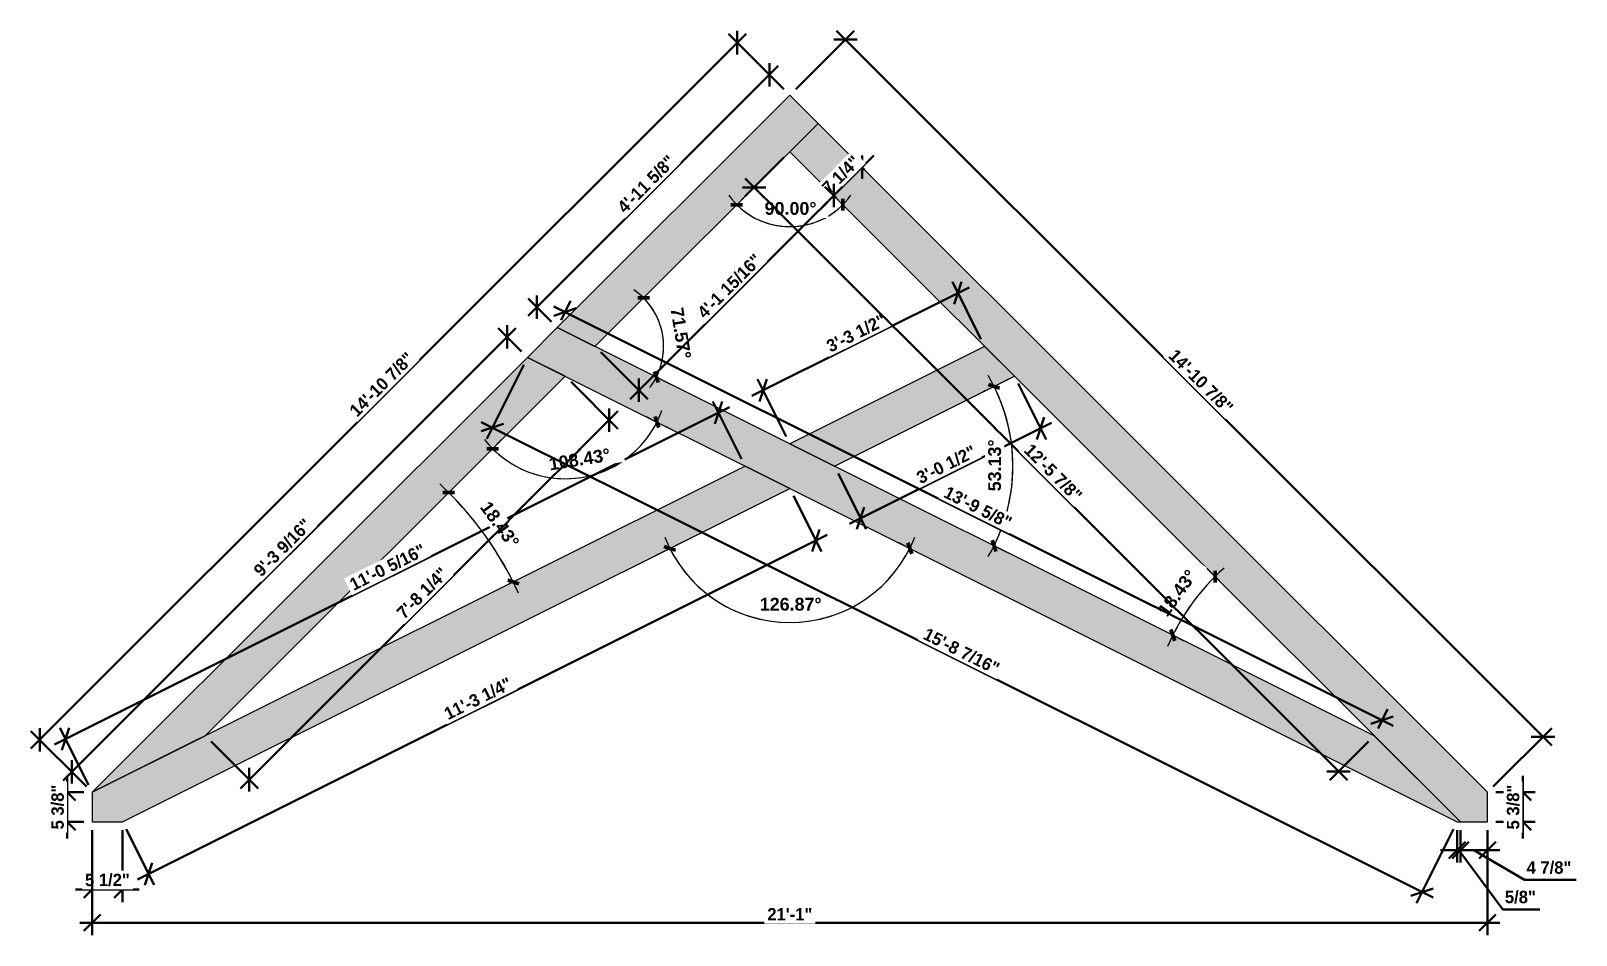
# Model space of a CAD drawing. Header units: inches. Extents: x 10112 to 10392, y 225 to 389.
import ezdxf

# ---------------------------------------------------------------- set-up
doc = ezdxf.new("R2010")
doc.units = ezdxf.units.IN
doc.header["$MEASUREMENT"] = 0
for name, color, linetype, lineweight in [('A-ANNO-DIMS', 211, 'Continuous', 9), ('A-ANNO-DIMS-1', 211, 'Continuous', 30), ('A-ANNO-DIMS-24', 211, 'Continuous', 9), ('S-BEAM', 12, 'Continuous', 9), ('S-BEAM-1', 193, 'Continuous', 9)]:
    doc.layers.add(name, color=color, linetype=linetype, lineweight=lineweight)
doc.styles.add('Arial_B', font='arialbd.ttf', dxfattribs={"height": 2.321429})
doc.styles.add('Century Gothic_B', font='GOTHICB.TTF', dxfattribs={"height": 2.25})
doc.dimstyles.new('OD_-_Angular_-__00', dxfattribs={"dimscale": 12, "dimtxt": 2.295584, "dimasz": 0.125, "dimexe": 0.1875, "dimexo": 0.125, "dimgap": 0.125, "dimtad": 1, "dimdec": 4, "dimrnd": 0.0625, "dimzin": 1, "dimdsep": 46, "dimlunit": 4, "dimtxsty": 'Arial_B', "dimblk1": 'OBLIQUE', "dimblk2": 'OBLIQUE', "dimsah": 1, "dimcen": 0.09, "dimdle": 0.1875, "dimazin": 0, "dimtfac": 1, "dimtdec": 4, "dimtix": 1, "dimtmove": 0, "dimatfit": 3, "dimfxl": 1, "dimtvp": 1, "dimtfill": 1, "dimfrac": 2, "dimtolj": 1, "dimtzin": 0, "dimarcsym": 2})
doc.dimstyles.new('OD__1_16__Tol__', dxfattribs={"dimscale": 12, "dimtxt": 2.349379, "dimasz": 0.25, "dimexe": 0.1875, "dimexo": 0.125, "dimgap": 0.03125, "dimtad": 1, "dimdec": 4, "dimrnd": 0.0625, "dimzin": 3, "dimdsep": 46, "dimlunit": 4, "dimtxsty": 'Century Gothic_B', "dimblk1": 'OBLIQUE', "dimblk2": 'OBLIQUE', "dimsah": 1, "dimcen": 0.09, "dimdle": 0.1875, "dimazin": 0, "dimtfac": 1, "dimtdec": 4, "dimtix": 1, "dimtmove": 0, "dimatfit": 3, "dimfxl": 1, "dimtvp": 1, "dimtfill": 1, "dimfrac": 2, "dimtolj": 1, "dimtzin": 0, "dimlwd": 30, "dimlwe": 30, "dimarcsym": 2})
doc.dimstyles.new('OD__1_16__Tol___1', dxfattribs={"dimscale": 12, "dimtxt": 2.349379, "dimasz": 0.25, "dimexe": 0.1875, "dimexo": 0.125, "dimgap": 0.03125, "dimtad": 1, "dimdec": 4, "dimrnd": 0.0625, "dimzin": 3, "dimdsep": 46, "dimlunit": 4, "dimtxsty": 'Century Gothic_B', "dimblk1": 'OBLIQUE', "dimblk2": 'OBLIQUE', "dimsah": 1, "dimcen": 0.09, "dimdle": 0.1875, "dimazin": 0, "dimtfac": 1, "dimtdec": 4, "dimtix": 1, "dimtmove": 1, "dimatfit": 3, "dimfxl": 1, "dimtvp": 1, "dimtfill": 1, "dimfrac": 2, "dimtolj": 1, "dimtzin": 0, "dimlwd": 30, "dimlwe": 30, "dimarcsym": 2})
doc.dimstyles.new('OD__1_8__Tol__', dxfattribs={"dimscale": 12, "dimtxt": 2.349379, "dimasz": 0.25, "dimexe": 0.1875, "dimexo": 0.125, "dimgap": 0.03125, "dimtad": 1, "dimdec": 3, "dimrnd": 0.125, "dimzin": 3, "dimdsep": 46, "dimlunit": 4, "dimtxsty": 'Century Gothic_B', "dimblk1": 'OBLIQUE', "dimblk2": 'OBLIQUE', "dimsah": 1, "dimcen": 0.09, "dimdle": 0.1875, "dimazin": 0, "dimtfac": 1, "dimtdec": 4, "dimtix": 1, "dimtmove": 0, "dimatfit": 3, "dimfxl": 1, "dimtvp": 1, "dimtfill": 1, "dimfrac": 2, "dimtolj": 1, "dimtzin": 0, "dimlwd": 30, "dimlwe": 30, "dimarcsym": 2})

# ---------------------------------------------------------------- blocks, each defined once
blk = doc.blocks.new('Truss - Truss-2437991-TRUSS LAYER 1')
at = {"layer": 'S-BEAM-1'}
h = blk.add_hatch(color=256, dxfattribs=at)
h.paths.add_polyline_path([(10123.13, 251.36), (10143.64, 261.61), (10208.88, 326.85), (10202.04, 330.26)], flags=0)
h.paths.add_polyline_path([(10214.28, 332.25), (10254.73, 372.7), (10249.6, 377.82), (10207.44, 335.67)], flags=0)
for points in [[(10371.17, 246), (10376.07, 246), (10376.07, 251.36), (10254.73, 372.7), (10249.6, 367.57)], [(10371.17, 246), (10355.56, 261.61), (10207.44, 335.67), (10202.04, 330.26), (10370.57, 246)]]:
    blk.add_hatch(color=256, dxfattribs=at).paths.add_polyline_path(points, flags=0)
h = blk.add_hatch(color=256, dxfattribs=at)
h.paths.add_polyline_path([(10128.63, 246), (10249.6, 306.48), (10241.49, 310.54), (10123.13, 251.36), (10123.13, 246)], flags=0)
h.paths.add_polyline_path([(10257.71, 310.54), (10290.33, 326.85), (10284.92, 332.25), (10249.6, 314.59)], flags=0)
at = {"layer": 'S-BEAM'}
for p, q in [((10249.6, 377.82), (10207.44, 335.67)), ((10254.73, 372.7), (10249.6, 377.82)), ((10214.28, 332.25), (10254.73, 372.7)), ((10254.73, 372.7), (10249.6, 367.57)), ((10376.07, 251.36), (10254.73, 372.7)), ((10249.6, 367.57), (10371.17, 246)), ((10207.44, 335.67), (10202.04, 330.26)), ((10207.44, 335.67), (10214.28, 332.25)), ((10355.56, 261.61), (10207.44, 335.67)), ((10284.92, 332.25), (10249.6, 314.59)), ((10290.33, 326.85), (10284.92, 332.25)), ((10202.04, 330.26), (10123.13, 251.36)), ((10208.88, 326.85), (10202.04, 330.26)), ((10202.04, 330.26), (10370.57, 246)), ((10143.64, 261.61), (10208.88, 326.85)), ((10257.71, 310.54), (10290.33, 326.85)), ((10249.6, 314.59), (10257.71, 310.54)), ((10241.49, 310.54), (10123.13, 251.36)), ((10249.6, 306.48), (10241.49, 310.54)), ((10128.63, 246), (10249.6, 306.48)), ((10123.13, 251.36), (10143.64, 261.61)), ((10371.17, 246), (10355.56, 261.61)), ((10123.13, 251.36), (10123.13, 246)), ((10376.07, 246), (10376.07, 251.36)), ((10123.13, 246), (10128.63, 246)), ((10370.57, 246), (10371.17, 246)), ((10371.17, 246), (10376.07, 246))]:
    blk.add_line(p, q, dxfattribs=at)
blk = doc.blocks.new('_Oblique')
at = {"color": 0, "linetype": 'ByBlock', "lineweight": -2}
blk.add_line((-0.5, -0.5), (0.5, 0.5), dxfattribs=at)
blk = doc.blocks.new('DIMBLOCK1-TRUSS LAYER 1')
at = {"layer": 'A-ANNO-DIMS-1', "color": 0, "lineweight": 30, "transparency": 16777216}
for p, q in [((10123.13, 244.5), (10123.13, 231.45)), ((10128.63, 244.5), (10128.63, 231.45)), ((10123.13, 233.7), (10120.13, 233.7)), ((10123.13, 233.7), (10128.63, 233.7)), ((10128.63, 233.7), (10131.63, 233.7))]:
    blk.add_line(p, q, dxfattribs=at)
at = {"layer": 'Defpoints', "color": 0, "transparency": 16777216}
for p in [(10123.13, 246), (10128.63, 246)]:
    blk.add_point(p, dxfattribs=at)
at = {"layer": 'A-ANNO-DIMS-1', "color": 0, "lineweight": 30, "transparency": 16777216, "xscale": 3, "yscale": 3, "zscale": 3}
blk.add_blockref('_Oblique', (10123.13, 233.7), dxfattribs=at)
at = {"layer": 'A-ANNO-DIMS-1', "color": 0, "lineweight": 30, "transparency": 16777216, "xscale": 3, "yscale": 3, "zscale": 3, "rotation": 180}
blk.add_blockref('_Oblique', (10128.63, 233.7), dxfattribs=at)
at = {"layer": 'A-ANNO-DIMS-1', "color": 0, "transparency": 16777216, "insert": (10125.88, 235.43), "char_height": 2.25, "attachment_point": 5, "style": 'Century Gothic_B', "bg_fill": 3, "box_fill_scale": 1.25, "bg_fill_color": 256, "bg_fill_true_color": 13158600, "bg_fill_transparency": 0}
blk.add_mtext('\\A1;5 1/2"', dxfattribs=at)
at = {"layer": 'Defpoints', "color": 0, "transparency": 16777216}
blk.add_point((10128.63, 233.7), dxfattribs=at)
blk = doc.blocks.new('DIMBLOCK2-TRUSS LAYER 1')
at = {"layer": 'A-ANNO-DIMS-1', "color": 0, "lineweight": 30, "transparency": 16777216}
for p, q in [((10118.61, 251.36), (10118.61, 254.36)), ((10121.63, 251.36), (10116.36, 251.36)), ((10118.61, 251.36), (10118.61, 246)), ((10121.63, 246), (10116.36, 246)), ((10118.61, 246), (10118.61, 243))]:
    blk.add_line(p, q, dxfattribs=at)
at = {"layer": 'Defpoints', "color": 0, "transparency": 16777216}
for p in [(10123.13, 251.36), (10123.13, 246)]:
    blk.add_point(p, dxfattribs=at)
at = {"layer": 'A-ANNO-DIMS-1', "color": 0, "lineweight": 30, "transparency": 16777216, "xscale": 3, "yscale": 3, "zscale": 3}
for p, rotation in [((10118.61, 251.36), 270), ((10118.61, 246), 90)]:
    blk.add_blockref('_Oblique', p, dxfattribs=dict(at, rotation=rotation))
at = {"layer": 'A-ANNO-DIMS-1', "color": 0, "transparency": 16777216, "insert": (10116.88, 248.68), "char_height": 2.25, "attachment_point": 5, "rotation": 90, "style": 'Century Gothic_B', "bg_fill": 3, "box_fill_scale": 1.25, "bg_fill_color": 256, "bg_fill_true_color": 13158600, "bg_fill_transparency": 0}
blk.add_mtext('\\A1;5 3/8"', dxfattribs=at)
at = {"layer": 'Defpoints', "color": 0, "transparency": 16777216}
blk.add_point((10118.61, 246), dxfattribs=at)
blk = doc.blocks.new('DIMBLOCK3-TRUSS LAYER 1')
at = {"layer": 'A-ANNO-DIMS-1', "color": 0, "lineweight": 30, "transparency": 16777216}
for p, q in [((10112.02, 259.29), (10241.67, 388.94)), ((10248.54, 378.89), (10238.49, 388.94)), ((10122.07, 252.42), (10112.02, 262.47))]:
    blk.add_line(p, q, dxfattribs=at)
at = {"layer": 'Defpoints', "color": 0, "transparency": 16777216}
for p in [(10240.08, 387.35), (10249.6, 377.82), (10123.13, 251.36)]:
    blk.add_point(p, dxfattribs=at)
at = {"layer": 'A-ANNO-DIMS-1', "color": 0, "lineweight": 30, "transparency": 16777216, "xscale": 3, "yscale": 3, "zscale": 3}
for p, rotation in [((10240.08, 387.35), 44.99999999999533), ((10113.61, 260.88), 224.9999999999953)]:
    blk.add_blockref('_Oblique', p, dxfattribs=dict(at, rotation=rotation))
at = {"layer": 'A-ANNO-DIMS-1', "color": 0, "transparency": 16777216, "insert": (10175.62, 325.34), "char_height": 2.25, "attachment_point": 5, "rotation": 45, "style": 'Century Gothic_B', "bg_fill": 3, "box_fill_scale": 1.25, "bg_fill_color": 256, "bg_fill_true_color": 13158600, "bg_fill_transparency": 0}
blk.add_mtext('\\A1;14\'-10 7/8"', dxfattribs=at)
blk = doc.blocks.new('DIMBLOCK4-TRUSS LAYER 1')
at = {"layer": 'A-ANNO-DIMS-1', "color": 0, "lineweight": 30, "transparency": 16777216}
for p, q in [((10250.27, 305.14), (10255.33, 295.02)), ((10131.34, 235.54), (10256.34, 298.04)), ((10129.3, 244.66), (10134.36, 234.54))]:
    blk.add_line(p, q, dxfattribs=at)
at = {"layer": 'Defpoints', "color": 0, "transparency": 16777216}
for p in [(10249.6, 306.48), (10254.33, 297.03), (10128.63, 246)]:
    blk.add_point(p, dxfattribs=at)
at = {"layer": 'A-ANNO-DIMS-1', "color": 0, "lineweight": 30, "transparency": 16777216, "xscale": 3, "yscale": 3, "zscale": 3}
for p, rotation in [((10254.33, 297.03), 26.56505117707346), ((10133.36, 236.55), 206.5650511770735)]:
    blk.add_blockref('_Oblique', p, dxfattribs=dict(at, rotation=rotation))
at = {"layer": 'A-ANNO-DIMS-1', "color": 0, "transparency": 16777216, "insert": (10193.07, 268.34), "char_height": 2.25, "attachment_point": 5, "rotation": 26.5651, "style": 'Century Gothic_B', "bg_fill": 3, "box_fill_scale": 1.25, "bg_fill_color": 256, "bg_fill_true_color": 13158600, "bg_fill_transparency": 0}
blk.add_mtext('\\A1;11\'-3 1/4"', dxfattribs=at)
blk = doc.blocks.new('DIMBLOCK5-TRUSS LAYER 1')
at = {"layer": 'A-ANNO-DIMS-1', "color": 0, "lineweight": 30, "transparency": 16777216}
for p, q in [((10291, 325.51), (10296.06, 315.38)), ((10297.06, 318.4), (10260.42, 300.08)), ((10258.38, 309.2), (10263.44, 299.07))]:
    blk.add_line(p, q, dxfattribs=at)
at = {"layer": 'Defpoints', "color": 0, "transparency": 16777216}
for p in [(10290.33, 326.85), (10257.71, 310.54), (10262.43, 301.09)]:
    blk.add_point(p, dxfattribs=at)
at = {"layer": 'A-ANNO-DIMS-1', "color": 0, "lineweight": 30, "transparency": 16777216, "xscale": 3, "yscale": 3, "zscale": 3}
for p, rotation in [((10295.05, 317.4), 26.56505117707419), ((10262.43, 301.09), 206.5650511770741)]:
    blk.add_blockref('_Oblique', p, dxfattribs=dict(at, rotation=rotation))
at = {"layer": 'A-ANNO-DIMS-1', "color": 0, "transparency": 16777216, "insert": (10277.97, 310.79), "char_height": 2.25, "attachment_point": 5, "rotation": 26.5651, "style": 'Century Gothic_B', "bg_fill": 3, "box_fill_scale": 1.25, "bg_fill_color": 256, "bg_fill_true_color": 13158600, "bg_fill_transparency": 0}
blk.add_mtext('\\A1;3\'-0 1/2"', dxfattribs=at)
blk = doc.blocks.new('DIMBLOCK6-TRUSS LAYER 1')
at = {"layer": 'A-ANNO-DIMS-1', "color": 0, "lineweight": 30, "transparency": 16777216}
for p, q in [((10282.09, 342.95), (10242.74, 323.27)), ((10284.25, 333.59), (10279.07, 343.95)), ((10248.93, 315.93), (10243.75, 326.29))]:
    blk.add_line(p, q, dxfattribs=at)
at = {"layer": 'Defpoints', "color": 0, "transparency": 16777216}
for p in [(10284.92, 332.25), (10244.76, 324.28), (10249.6, 314.59)]:
    blk.add_point(p, dxfattribs=at)
at = {"layer": 'A-ANNO-DIMS-1', "color": 0, "lineweight": 30, "transparency": 16777216, "xscale": 3, "yscale": 3, "zscale": 3}
for p, rotation in [((10280.08, 341.94), 26.56505117707379), ((10244.76, 324.28), 206.5650511770737)]:
    blk.add_blockref('_Oblique', p, dxfattribs=dict(at, rotation=rotation))
at = {"layer": 'A-ANNO-DIMS-1', "color": 0, "transparency": 16777216, "insert": (10261.64, 334.66), "char_height": 2.25, "attachment_point": 5, "rotation": 26.5651, "style": 'Century Gothic_B', "bg_fill": 3, "box_fill_scale": 1.25, "bg_fill_color": 256, "bg_fill_true_color": 13158600, "bg_fill_transparency": 0}
blk.add_mtext('\\A1;3\'-3 1/2"', dxfattribs=at)
blk = doc.blocks.new('DIMBLOCK7-TRUSS LAYER 1')
at = {"layer": 'A-ANNO-DIMS-1', "color": 0, "lineweight": 30, "transparency": 16777216}
for p, q in [((10240.82, 311.88), (10235.64, 322.24)), ((10116.28, 260.04), (10238.66, 321.23)), ((10122.46, 252.7), (10117.28, 263.06))]:
    blk.add_line(p, q, dxfattribs=at)
at = {"layer": 'Defpoints', "color": 0, "transparency": 16777216}
for p in [(10236.65, 320.23), (10241.49, 310.54), (10123.13, 251.36)]:
    blk.add_point(p, dxfattribs=at)
at = {"layer": 'A-ANNO-DIMS-1', "color": 0, "lineweight": 30, "transparency": 16777216, "xscale": 3, "yscale": 3, "zscale": 3}
for p, rotation in [((10236.65, 320.23), 26.56505117707329), ((10118.29, 261.04), 206.5650511770733)]:
    blk.add_blockref('_Oblique', p, dxfattribs=dict(at, rotation=rotation))
at = {"layer": 'A-ANNO-DIMS-1', "color": 0, "transparency": 16777216, "insert": (10176.69, 292.18), "char_height": 2.25, "attachment_point": 5, "rotation": 26.5651, "style": 'Century Gothic_B', "bg_fill": 3, "box_fill_scale": 1.25, "bg_fill_color": 256, "bg_fill_true_color": 13158600, "bg_fill_transparency": 0}
blk.add_mtext('\\A1;11\'-0 5/16"', dxfattribs=at)
blk = doc.blocks.new('DIMBLOCK8-TRUSS LAYER 1')
at = {"layer": 'A-ANNO-DIMS-24'}
for p, q in [((10227.84, 295.61), (10225.16, 294.26)), ((10227.84, 295.61), (10229.86, 296.61)), ((10227.84, 295.61), (10227.84, 295.61)), ((10271.36, 295.61), (10269.34, 296.61)), ((10271.36, 295.61), (10274.04, 294.26))]:
    blk.add_line(p, q, dxfattribs=at)
at = {"layer": 'A-ANNO-DIMS-24', "lineweight": 50}
for p, q in [((10227.84, 295.61), (10226.84, 295.94)), ((10227.84, 295.61), (10228.85, 295.27)), ((10271.36, 295.61), (10271.02, 296.61)), ((10271.36, 295.61), (10271.69, 294.6))]:
    blk.add_line(p, q, dxfattribs=at)
at = {"layer": 'A-ANNO-DIMS-24'}
for start, end in [(201.265, 338.735), (206.5651, 333.4349)]:
    blk.add_arc((10249.6, 306.48), 24.32, start, end, dxfattribs=at)
at = {"layer": 'A-ANNO-DIMS-24', "color": 0, "insert": (10244.15, 286.64), "char_height": 2.321, "width": 13.0739, "attachment_point": 1, "line_spacing_factor": 0.941778, "style": 'Arial_B', "bg_fill": 3, "box_fill_scale": 1.25, "bg_fill_color": 256, "bg_fill_true_color": 13158600, "bg_fill_transparency": 0}
blk.add_mtext('126.87°', dxfattribs=at)
blk = doc.blocks.new('DIMBLOCK9-TRUSS LAYER 1')
at = {"layer": 'A-ANNO-DIMS-24'}
for p, q in [((10286.62, 325), (10284.61, 323.99)), ((10286.62, 325), (10289.31, 326.34)), ((10286.62, 296.08), (10284.61, 297.08)), ((10286.62, 296.08), (10286.62, 296.08)), ((10286.62, 296.08), (10289.31, 294.74))]:
    blk.add_line(p, q, dxfattribs=at)
at = {"layer": 'A-ANNO-DIMS-24', "lineweight": 50}
for p, q in [((10286.62, 325), (10285.62, 325.33)), ((10286.62, 325), (10287.63, 324.66)), ((10286.62, 296.08), (10286.29, 297.08)), ((10286.62, 296.08), (10286.96, 295.07))]:
    blk.add_line(p, q, dxfattribs=at)
at = {"layer": 'A-ANNO-DIMS-24'}
for start, end in [(329.4476, 30.5524), (333.4349, 26.5651)]:
    blk.add_arc((10257.71, 310.54), 32.33, start, end, dxfattribs=at)
at = {"layer": 'A-ANNO-DIMS-24', "color": 0, "insert": (10285.56, 305.96), "char_height": 2.321, "width": 10.9751, "attachment_point": 1, "rotation": 90, "line_spacing_factor": 0.941778, "style": 'Arial_B', "bg_fill": 3, "box_fill_scale": 1.25, "bg_fill_color": 256, "bg_fill_true_color": 13158600, "bg_fill_transparency": 0}
blk.add_mtext('53.13°', dxfattribs=at)
blk = doc.blocks.new('DIMBLOCK10-TRUSS LAYER 1')
at = {"layer": 'A-ANNO-DIMS-24'}
for p, q in [((10326.69, 290.48), (10324.57, 292.61)), ((10326.69, 290.48), (10326.69, 290.48)), ((10326.69, 290.48), (10328.28, 288.89)), ((10319.04, 279.87), (10316.36, 281.21)), ((10319.04, 279.87), (10321.05, 278.86))]:
    blk.add_line(p, q, dxfattribs=at)
at = {"layer": 'A-ANNO-DIMS-24', "lineweight": 50}
for p, q in [((10326.69, 290.48), (10326.69, 291.54)), ((10326.69, 290.48), (10326.69, 289.42)), ((10319.04, 279.87), (10318.7, 280.88)), ((10319.04, 279.87), (10319.37, 278.86))]:
    blk.add_line(p, q, dxfattribs=at)
at = {"layer": 'A-ANNO-DIMS-24'}
for start, end in [(131.8431, 156.5919), (135, 153.4349)]:
    blk.add_arc((10355.56, 261.61), 40.84, start, end, dxfattribs=at)
at = {"layer": 'A-ANNO-DIMS-24', "color": 0, "insert": (10316.13, 284.39), "char_height": 2.321, "width": 10.9751, "attachment_point": 1, "rotation": 54.2175, "line_spacing_factor": 0.941778, "style": 'Arial_B', "bg_fill": 3, "box_fill_scale": 1.25, "bg_fill_color": 256, "bg_fill_true_color": 13158600, "bg_fill_transparency": 0}
blk.add_mtext('18.43°', dxfattribs=at)
blk = doc.blocks.new('DIMBLOCK11-TRUSS LAYER 1')
at = {"layer": 'A-ANNO-DIMS-24'}
for p, q in [((10187.76, 305.73), (10186.17, 304.14)), ((10187.76, 305.73), (10189.88, 307.85)), ((10199.45, 289.52), (10197.44, 288.51)), ((10199.45, 289.52), (10202.13, 290.86)), ((10199.45, 289.52), (10199.45, 289.52))]:
    blk.add_line(p, q, dxfattribs=at)
at = {"layer": 'A-ANNO-DIMS-24', "lineweight": 50}
for p, q in [((10187.76, 305.73), (10186.7, 305.73)), ((10187.76, 305.73), (10188.82, 305.73)), ((10199.45, 289.52), (10198.45, 289.85)), ((10199.45, 289.52), (10200.46, 289.18))]:
    blk.add_line(p, q, dxfattribs=at)
at = {"layer": 'A-ANNO-DIMS-24'}
for start, end in [(24.4991, 47.0659), (26.5651, 45)]:
    blk.add_arc((10143.64, 261.61), 62.4, start, end, dxfattribs=at)
at = {"layer": 'A-ANNO-DIMS-24', "color": 0, "insert": (10195.22, 304.42), "char_height": 2.321, "width": 10.9751, "attachment_point": 1, "rotation": 305.7825, "line_spacing_factor": 0.941778, "style": 'Arial_B', "bg_fill": 3, "box_fill_scale": 1.25, "bg_fill_color": 256, "bg_fill_true_color": 13158600, "bg_fill_transparency": 0}
blk.add_mtext('18.43°', dxfattribs=at)
blk = doc.blocks.new('DIMBLOCK12-TRUSS LAYER 1')
at = {"layer": 'A-ANNO-DIMS-24'}
for p, q in [((10239.98, 357.95), (10241.57, 359.54)), ((10259.22, 357.95), (10257.63, 359.54)), ((10239.98, 357.95), (10237.86, 355.83)), ((10239.98, 357.95), (10239.98, 357.95)), ((10259.22, 357.95), (10261.34, 355.83))]:
    blk.add_line(p, q, dxfattribs=at)
at = {"layer": 'A-ANNO-DIMS-24', "lineweight": 50}
for p, q in [((10259.22, 357.95), (10259.22, 359.01)), ((10239.98, 357.95), (10238.92, 357.95)), ((10239.98, 357.95), (10241.04, 357.95)), ((10259.22, 357.95), (10259.22, 356.89))]:
    blk.add_line(p, q, dxfattribs=at)
at = {"layer": 'A-ANNO-DIMS-24'}
for start, end in [(215.5244, 324.4756), (225, 315)]:
    blk.add_arc((10249.6, 367.57), 13.6, start, end, dxfattribs=at)
at = {"layer": 'A-ANNO-DIMS-24', "color": 0, "insert": (10245.03, 358.44), "char_height": 2.321, "width": 10.9751, "attachment_point": 1, "line_spacing_factor": 0.941778, "style": 'Arial_B', "bg_fill": 3, "box_fill_scale": 1.25, "bg_fill_color": 256, "bg_fill_true_color": 13158600, "bg_fill_transparency": 0}
blk.add_mtext('90.00°', dxfattribs=at)
blk = doc.blocks.new('DIMBLOCK13-TRUSS LAYER 1')
at = {"layer": 'A-ANNO-DIMS-24'}
for p, q in [((10223.08, 341.05), (10225.2, 343.17)), ((10223.08, 341.05), (10221.49, 339.46)), ((10225.41, 326.69), (10223.39, 327.69)), ((10225.41, 326.69), (10225.41, 326.69)), ((10225.41, 326.69), (10228.09, 325.35))]:
    blk.add_line(p, q, dxfattribs=at)
at = {"layer": 'A-ANNO-DIMS-24', "lineweight": 50}
for p, q in [((10223.08, 341.05), (10222.02, 341.05)), ((10223.08, 341.05), (10224.14, 341.05)), ((10225.41, 326.69), (10225.07, 327.69)), ((10225.41, 326.69), (10225.74, 325.68))]:
    blk.add_line(p, q, dxfattribs=at)
at = {"layer": 'A-ANNO-DIMS-24'}
for start, end in [(323.0726, 55.3624), (333.4349, 45)]:
    blk.add_arc((10214.28, 332.25), 12.44, start, end, dxfattribs=at)
at = {"layer": 'A-ANNO-DIMS-24', "color": 0, "insert": (10230.25, 339.47), "char_height": 2.321, "width": 10.9751, "attachment_point": 1, "rotation": 279.2175, "line_spacing_factor": 0.941778, "style": 'Arial_B', "bg_fill": 3, "box_fill_scale": 1.25, "bg_fill_color": 256, "bg_fill_true_color": 13158600, "bg_fill_transparency": 0}
blk.add_mtext('71.57°', dxfattribs=at)
blk = doc.blocks.new('DIMBLOCK14-TRUSS LAYER 1')
at = {"layer": 'A-ANNO-DIMS-24'}
for p, q in [((10225.52, 318.52), (10223.51, 319.53)), ((10225.52, 318.52), (10228.21, 317.18)), ((10195.71, 313.68), (10197.3, 315.28)), ((10195.71, 313.68), (10193.59, 311.56)), ((10195.71, 313.68), (10195.71, 313.68))]:
    blk.add_line(p, q, dxfattribs=at)
at = {"layer": 'A-ANNO-DIMS-24', "lineweight": 50}
for p, q in [((10225.52, 318.52), (10225.19, 319.53)), ((10225.52, 318.52), (10225.86, 317.52)), ((10195.71, 313.68), (10194.65, 313.68)), ((10195.71, 313.68), (10196.77, 313.68))]:
    blk.add_line(p, q, dxfattribs=at)
at = {"layer": 'A-ANNO-DIMS-24'}
for start, end in [(218.0743, 340.3606), (225, 333.4349)]:
    blk.add_arc((10208.88, 326.85), 18.61, start, end, dxfattribs=at)
at = {"layer": 'A-ANNO-DIMS-24', "color": 0, "insert": (10205.76, 312.02), "char_height": 2.321, "width": 13.0739, "attachment_point": 1, "rotation": 9.2175, "line_spacing_factor": 0.941778, "style": 'Arial_B', "bg_fill": 3, "box_fill_scale": 1.25, "bg_fill_color": 256, "bg_fill_true_color": 13158600, "bg_fill_transparency": 0}
blk.add_mtext('108.43°', dxfattribs=at)
blk = doc.blocks.new('DIMBLOCK15-TRUSS LAYER 1')
at = {"layer": 'A-ANNO-DIMS-1', "color": 0, "lineweight": 30, "transparency": 16777216}
for p, q in [((10250.66, 378.89), (10261.26, 389.49)), ((10258.08, 389.49), (10387.73, 259.84)), ((10377.13, 252.42), (10387.73, 263.02))]:
    blk.add_line(p, q, dxfattribs=at)
at = {"layer": 'Defpoints', "color": 0, "transparency": 16777216}
for p in [(10249.6, 377.82), (10386.14, 261.43), (10376.07, 251.36)]:
    blk.add_point(p, dxfattribs=at)
at = {"layer": 'A-ANNO-DIMS-1', "color": 0, "lineweight": 30, "transparency": 16777216, "xscale": 3, "yscale": 3, "zscale": 3}
for p, rotation in [((10259.67, 387.9), 134.9999999999999), ((10386.14, 261.43), 314.9999999999998)]:
    blk.add_blockref('_Oblique', p, dxfattribs=dict(at, rotation=rotation))
at = {"layer": 'A-ANNO-DIMS-1', "color": 0, "transparency": 16777216, "insert": (10324.13, 325.89), "char_height": 2.25, "attachment_point": 5, "rotation": 315, "style": 'Century Gothic_B', "bg_fill": 3, "box_fill_scale": 1.25, "bg_fill_color": 256, "bg_fill_true_color": 13158600, "bg_fill_transparency": 0}
blk.add_mtext('\\A1;14\'-10 7/8"', dxfattribs=at)
blk = doc.blocks.new('DIMBLOCK16-TRUSS LAYER 1')
at = {"layer": 'A-ANNO-DIMS-1', "color": 0, "lineweight": 30, "transparency": 16777216}
for p, q in [((10382.49, 251.36), (10382.49, 254.36)), ((10377.57, 251.36), (10384.74, 251.36)), ((10382.49, 251.36), (10382.49, 246)), ((10377.57, 246), (10384.74, 246)), ((10382.49, 246), (10382.49, 243))]:
    blk.add_line(p, q, dxfattribs=at)
at = {"layer": 'Defpoints', "color": 0, "transparency": 16777216}
for p in [(10376.07, 251.36), (10376.07, 246)]:
    blk.add_point(p, dxfattribs=at)
at = {"layer": 'A-ANNO-DIMS-1', "color": 0, "lineweight": 30, "transparency": 16777216, "xscale": 3, "yscale": 3, "zscale": 3}
for p, rotation in [((10382.49, 251.36), 270), ((10382.49, 246), 90)]:
    blk.add_blockref('_Oblique', p, dxfattribs=dict(at, rotation=rotation))
at = {"layer": 'A-ANNO-DIMS-1', "color": 0, "transparency": 16777216, "insert": (10380.75, 248.68), "char_height": 2.25, "attachment_point": 5, "rotation": 90, "style": 'Century Gothic_B', "bg_fill": 3, "box_fill_scale": 1.25, "bg_fill_color": 256, "bg_fill_true_color": 13158600, "bg_fill_transparency": 0}
blk.add_mtext('\\A1;5 3/8"', dxfattribs=at)
at = {"layer": 'Defpoints', "color": 0, "transparency": 16777216}
blk.add_point((10382.49, 246), dxfattribs=at)
blk = doc.blocks.new('DIMBLOCK17-TRUSS LAYER 1')
at = {"layer": 'A-ANNO-DIMS-1', "color": 0, "lineweight": 30, "transparency": 16777216}
for p, q in [((10371.17, 244.5), (10371.17, 238.62)), ((10376.07, 244.5), (10376.07, 238.62)), ((10378.32, 240.87), (10368.92, 240.87)), ((10373.62, 240.87), (10382.79, 235.46)), ((10382.79, 235.46), (10392.14, 235.46))]:
    blk.add_line(p, q, dxfattribs=at)
at = {"layer": 'Defpoints', "color": 0, "transparency": 16777216}
for p in [(10371.17, 246), (10376.07, 246), (10371.17, 240.87)]:
    blk.add_point(p, dxfattribs=at)
at = {"layer": 'A-ANNO-DIMS-1', "color": 0, "lineweight": 30, "transparency": 16777216, "xscale": 3, "yscale": 3, "zscale": 3, "rotation": 180}
blk.add_blockref('_Oblique', (10371.17, 240.87), dxfattribs=at)
at = {"layer": 'A-ANNO-DIMS-1', "color": 0, "lineweight": 30, "transparency": 16777216, "xscale": 3, "yscale": 3, "zscale": 3}
blk.add_blockref('_Oblique', (10376.07, 240.87), dxfattribs=at)
at = {"layer": 'A-ANNO-DIMS-1', "color": 0, "transparency": 16777216, "insert": (10383.16, 238.83), "char_height": 2.25, "attachment_point": 1, "line_spacing_factor": 0.984502, "style": 'Century Gothic_B', "bg_fill": 3, "box_fill_scale": 1.25, "bg_fill_color": 256, "bg_fill_true_color": 13158600, "bg_fill_transparency": 0}
blk.add_mtext('\\A1;4 7/8"', dxfattribs=at)
blk = doc.blocks.new('DIMBLOCK18-TRUSS LAYER 1')
at = {"layer": 'A-ANNO-DIMS-1', "color": 0, "lineweight": 30, "transparency": 16777216}
for p, q in [((10370.57, 244.5), (10370.57, 238.62)), ((10371.17, 244.5), (10371.17, 238.62)), ((10370.57, 240.87), (10367.57, 240.87)), ((10371.17, 240.87), (10370.57, 240.87)), ((10371.17, 240.87), (10370.57, 240.87)), ((10370.87, 240.87), (10378.85, 230.12)), ((10371.17, 240.87), (10374.17, 240.87)), ((10378.85, 230.12), (10385.56, 230.12))]:
    blk.add_line(p, q, dxfattribs=at)
at = {"layer": 'Defpoints', "color": 0, "transparency": 16777216}
for p in [(10370.57, 246), (10371.17, 246), (10370.57, 240.87)]:
    blk.add_point(p, dxfattribs=at)
at = {"layer": 'A-ANNO-DIMS-1', "color": 0, "lineweight": 30, "transparency": 16777216, "xscale": 3, "yscale": 3, "zscale": 3}
blk.add_blockref('_Oblique', (10370.57, 240.87), dxfattribs=at)
at = {"layer": 'A-ANNO-DIMS-1', "color": 0, "lineweight": 30, "transparency": 16777216, "xscale": 3, "yscale": 3, "zscale": 3, "rotation": 180}
blk.add_blockref('_Oblique', (10371.17, 240.87), dxfattribs=at)
at = {"layer": 'A-ANNO-DIMS-1', "color": 0, "transparency": 16777216, "insert": (10379.23, 233.49), "char_height": 2.25, "attachment_point": 1, "line_spacing_factor": 0.984502, "style": 'Century Gothic_B', "bg_fill": 3, "box_fill_scale": 1.25, "bg_fill_color": 256, "bg_fill_true_color": 13158600, "bg_fill_transparency": 0}
blk.add_mtext('\\A1;5/8"', dxfattribs=at)
blk = doc.blocks.new('DIMBLOCK19-TRUSS LAYER 1')
at = {"layer": 'A-ANNO-DIMS-1', "color": 0, "lineweight": 30, "transparency": 16777216}
for p, q in [((10262.69, 364.74), (10257.56, 359.61)), ((10263.13, 364.3), (10261.1, 366.33)), ((10262.69, 364.74), (10264.81, 366.86)), ((10257.56, 359.61), (10255.44, 357.49)), ((10258, 359.17), (10255.97, 361.2))]:
    blk.add_line(p, q, dxfattribs=at)
at = {"layer": 'A-ANNO-DIMS-1', "color": 0, "lineweight": 30, "transparency": 16777216, "xscale": 3, "yscale": 3, "zscale": 3}
for p, rotation in [((10262.69, 364.74), 224.9999999999943), ((10257.56, 359.61), 44.99999999999428)]:
    blk.add_blockref('_Oblique', p, dxfattribs=dict(at, rotation=rotation))
at = {"layer": 'A-ANNO-DIMS-1', "color": 0, "transparency": 16777216, "insert": (10258.9, 363.4), "char_height": 2.25, "attachment_point": 5, "rotation": 45, "style": 'Century Gothic_B', "bg_fill": 3, "box_fill_scale": 1.25, "bg_fill_color": 256, "bg_fill_true_color": 13158600, "bg_fill_transparency": 0}
blk.add_mtext('\\A1;7 1/4"', dxfattribs=at)
at = {"layer": 'Defpoints', "color": 0, "transparency": 16777216}
for p in [(10264.19, 363.24), (10257.56, 359.61), (10259.06, 358.11)]:
    blk.add_point(p, dxfattribs=at)
blk = doc.blocks.new('DIMBLOCK20-TRUSS LAYER 1')
at = {"layer": 'A-ANNO-DIMS-1', "color": 0, "lineweight": 30, "transparency": 16777216}
for p, q in [((10259.15, 361.2), (10220.65, 322.7)), ((10258, 359.17), (10255.97, 361.2)), ((10215.34, 331.19), (10223.83, 322.7))]:
    blk.add_line(p, q, dxfattribs=at)
at = {"layer": 'Defpoints', "color": 0, "transparency": 16777216}
for p in [(10259.06, 358.11), (10214.28, 332.25), (10222.24, 324.29)]:
    blk.add_point(p, dxfattribs=at)
at = {"layer": 'A-ANNO-DIMS-1', "color": 0, "lineweight": 30, "transparency": 16777216, "xscale": 3, "yscale": 3, "zscale": 3}
for p, rotation in [((10257.56, 359.61), 44.99999999999464), ((10222.24, 324.29), 224.9999999999946)]:
    blk.add_blockref('_Oblique', p, dxfattribs=dict(at, rotation=rotation))
at = {"layer": 'A-ANNO-DIMS-1', "color": 0, "transparency": 16777216, "insert": (10238.68, 343.18), "char_height": 2.25, "attachment_point": 5, "rotation": 45, "style": 'Century Gothic_B', "bg_fill": 3, "box_fill_scale": 1.25, "bg_fill_color": 256, "bg_fill_true_color": 13158600, "bg_fill_transparency": 0}
blk.add_mtext('\\A1;4\'-1 15/16"', dxfattribs=at)
blk = doc.blocks.new('DIMBLOCK21-TRUSS LAYER 1')
at = {"layer": 'A-ANNO-DIMS-1', "color": 0, "lineweight": 30, "transparency": 16777216}
for p, q in [((10201.37, 328.92), (10194.66, 315.5)), ((10193.65, 318.52), (10366.21, 232.25)), ((10369.9, 244.66), (10363.19, 231.24))]:
    blk.add_line(p, q, dxfattribs=at)
at = {"layer": 'Defpoints', "color": 0, "transparency": 16777216}
for p in [(10202.04, 330.26), (10370.57, 246), (10364.2, 233.25)]:
    blk.add_point(p, dxfattribs=at)
at = {"layer": 'A-ANNO-DIMS-1', "color": 0, "lineweight": 30, "transparency": 16777216, "xscale": 3, "yscale": 3, "zscale": 3}
for p, rotation in [((10195.67, 317.52), 153.4349488229219), ((10364.2, 233.25), 333.4349488229219)]:
    blk.add_blockref('_Oblique', p, dxfattribs=dict(at, rotation=rotation))
at = {"layer": 'A-ANNO-DIMS-1', "color": 0, "transparency": 16777216, "insert": (10280.71, 276.93), "char_height": 2.25, "attachment_point": 5, "rotation": 333.4349, "style": 'Century Gothic_B', "bg_fill": 3, "box_fill_scale": 1.25, "bg_fill_color": 256, "bg_fill_true_color": 13158600, "bg_fill_transparency": 0}
blk.add_mtext('\\A1;15\'-8 7/16"', dxfattribs=at)
blk = doc.blocks.new('DIMBLOCK22-TRUSS LAYER 1')
at = {"layer": 'A-ANNO-DIMS-1', "color": 0, "lineweight": 30, "transparency": 16777216}
for p, q in [((10358.99, 263.42), (10206.84, 339.49)), ((10208.12, 337.01), (10209.86, 340.5)), ((10356.23, 262.95), (10357.98, 266.44))]:
    blk.add_line(p, q, dxfattribs=at)
at = {"layer": 'Defpoints', "color": 0, "transparency": 16777216}
for p in [(10208.85, 338.49), (10207.44, 335.67), (10355.56, 261.61)]:
    blk.add_point(p, dxfattribs=at)
at = {"layer": 'A-ANNO-DIMS-1', "color": 0, "lineweight": 30, "transparency": 16777216, "xscale": 3, "yscale": 3, "zscale": 3}
for p, rotation in [((10208.85, 338.49), 153.4349488229222), ((10356.97, 264.43), 333.4349488229222)]:
    blk.add_blockref('_Oblique', p, dxfattribs=dict(at, rotation=rotation))
at = {"layer": 'A-ANNO-DIMS-1', "color": 0, "transparency": 16777216, "insert": (10283.69, 303.01), "char_height": 2.25, "attachment_point": 5, "rotation": 333.4349, "style": 'Century Gothic_B', "bg_fill": 3, "box_fill_scale": 1.25, "bg_fill_color": 256, "bg_fill_true_color": 13158600, "bg_fill_transparency": 0}
blk.add_mtext('\\A1;13\'-9 5/8"', dxfattribs=at)
blk = doc.blocks.new('DIMBLOCK23-TRUSS LAYER 1')
at = {"layer": 'A-ANNO-DIMS-1', "color": 0, "lineweight": 30, "transparency": 16777216}
for p, q in [((10247.49, 383.12), (10202.15, 337.78)), ((10248.54, 378.89), (10244.3, 383.12)), ((10206.38, 336.73), (10202.15, 340.96))]:
    blk.add_line(p, q, dxfattribs=at)
at = {"layer": 'Defpoints', "color": 0, "transparency": 16777216}
for p in [(10249.6, 377.82), (10203.74, 339.37), (10207.44, 335.67)]:
    blk.add_point(p, dxfattribs=at)
at = {"layer": 'A-ANNO-DIMS-1', "color": 0, "lineweight": 30, "transparency": 16777216, "xscale": 3, "yscale": 3, "zscale": 3}
for p, rotation in [((10245.9, 381.53), 45.00000000000159), ((10203.74, 339.37), 225.0000000000016)]:
    blk.add_blockref('_Oblique', p, dxfattribs=dict(at, rotation=rotation))
at = {"layer": 'A-ANNO-DIMS-1', "color": 0, "transparency": 16777216, "insert": (10223.59, 361.68), "char_height": 2.25, "attachment_point": 5, "rotation": 45, "style": 'Century Gothic_B', "bg_fill": 3, "box_fill_scale": 1.25, "bg_fill_color": 256, "bg_fill_true_color": 13158600, "bg_fill_transparency": 0}
blk.add_mtext('\\A1;4\'-11 5/8"', dxfattribs=at)
blk = doc.blocks.new('DIMBLOCK24-TRUSS LAYER 1')
at = {"layer": 'A-ANNO-DIMS-1', "color": 0, "lineweight": 30, "transparency": 16777216}
for p, q in [((10117.84, 253.47), (10199.93, 335.56)), ((10200.98, 331.33), (10196.74, 335.56)), ((10122.07, 252.42), (10117.84, 256.65))]:
    blk.add_line(p, q, dxfattribs=at)
at = {"layer": 'Defpoints', "color": 0, "transparency": 16777216}
for p in [(10198.34, 333.97), (10202.04, 330.26), (10123.13, 251.36)]:
    blk.add_point(p, dxfattribs=at)
at = {"layer": 'A-ANNO-DIMS-1', "color": 0, "lineweight": 30, "transparency": 16777216, "xscale": 3, "yscale": 3, "zscale": 3}
for p, rotation in [((10198.34, 333.97), 44.99999999999764), ((10119.43, 255.06), 224.9999999999976)]:
    blk.add_blockref('_Oblique', p, dxfattribs=dict(at, rotation=rotation))
at = {"layer": 'A-ANNO-DIMS-1', "color": 0, "transparency": 16777216, "insert": (10157.66, 295.74), "char_height": 2.25, "attachment_point": 5, "rotation": 45, "style": 'Century Gothic_B', "bg_fill": 3, "box_fill_scale": 1.25, "bg_fill_color": 256, "bg_fill_true_color": 13158600, "bg_fill_transparency": 0}
blk.add_mtext('\\A1;9\'-3 9/16"', dxfattribs=at)
blk = doc.blocks.new('DIMBLOCK25-TRUSS LAYER 1')
at = {"layer": 'A-ANNO-DIMS-1', "color": 0, "lineweight": 30, "transparency": 16777216}
for p, q in [((10209.94, 325.79), (10218.43, 317.29)), ((10218.43, 320.48), (10150.01, 252.06)), ((10144.7, 260.55), (10153.19, 252.06))]:
    blk.add_line(p, q, dxfattribs=at)
at = {"layer": 'Defpoints', "color": 0, "transparency": 16777216}
for p in [(10208.88, 326.85), (10143.64, 261.61), (10151.6, 253.65)]:
    blk.add_point(p, dxfattribs=at)
at = {"layer": 'A-ANNO-DIMS-1', "color": 0, "lineweight": 30, "transparency": 16777216, "xscale": 3, "yscale": 3, "zscale": 3}
for p, rotation in [((10216.84, 318.89), 44.99999999999529), ((10151.6, 253.65), 224.9999999999953)]:
    blk.add_blockref('_Oblique', p, dxfattribs=dict(at, rotation=rotation))
at = {"layer": 'A-ANNO-DIMS-1', "color": 0, "transparency": 16777216, "insert": (10182.99, 287.49), "char_height": 2.25, "attachment_point": 5, "rotation": 45, "style": 'Century Gothic_B', "bg_fill": 3, "box_fill_scale": 1.25, "bg_fill_color": 256, "bg_fill_true_color": 13158600, "bg_fill_transparency": 0}
blk.add_mtext('\\A1;7\'-8 1/4"', dxfattribs=at)
blk = doc.blocks.new('DIMBLOCK26-TRUSS LAYER 1')
at = {"layer": 'A-ANNO-DIMS-1', "color": 0, "lineweight": 30, "transparency": 16777216}
for p, q in [((10248.54, 366.51), (10241.53, 359.5)), ((10241.53, 362.68), (10350.67, 253.54)), ((10354.5, 260.55), (10347.49, 253.54))]:
    blk.add_line(p, q, dxfattribs=at)
at = {"layer": 'Defpoints', "color": 0, "transparency": 16777216}
for p in [(10249.6, 367.57), (10355.56, 261.61), (10349.08, 255.13)]:
    blk.add_point(p, dxfattribs=at)
at = {"layer": 'A-ANNO-DIMS-1', "color": 0, "lineweight": 30, "transparency": 16777216, "xscale": 3, "yscale": 3, "zscale": 3}
for p, rotation in [((10243.12, 361.09), 135.0000000000002), ((10349.08, 255.13), 315.0000000000002)]:
    blk.add_blockref('_Oblique', p, dxfattribs=dict(at, rotation=rotation))
at = {"layer": 'A-ANNO-DIMS-1', "color": 0, "transparency": 16777216, "insert": (10297.33, 309.33), "char_height": 2.25, "attachment_point": 5, "rotation": 315, "style": 'Century Gothic_B', "bg_fill": 3, "box_fill_scale": 1.25, "bg_fill_color": 256, "bg_fill_true_color": 13158600, "bg_fill_transparency": 0}
blk.add_mtext('\\A1;12\'-5 7/8"', dxfattribs=at)
blk = doc.blocks.new('DIMBLOCK27-TRUSS LAYER 1')
at = {"layer": 'A-ANNO-DIMS-1', "color": 0, "lineweight": 30, "transparency": 16777216}
for p, q in [((10123.13, 244.5), (10123.13, 225.45)), ((10376.07, 244.5), (10376.07, 225.45)), ((10378.32, 227.7), (10120.88, 227.7))]:
    blk.add_line(p, q, dxfattribs=at)
at = {"layer": 'Defpoints', "color": 0, "transparency": 16777216}
for p in [(10123.13, 246), (10376.07, 246), (10123.13, 227.7)]:
    blk.add_point(p, dxfattribs=at)
at = {"layer": 'A-ANNO-DIMS-1', "color": 0, "lineweight": 30, "transparency": 16777216, "xscale": 3, "yscale": 3, "zscale": 3, "rotation": 180}
blk.add_blockref('_Oblique', (10123.13, 227.7), dxfattribs=at)
at = {"layer": 'A-ANNO-DIMS-1', "color": 0, "lineweight": 30, "transparency": 16777216, "xscale": 3, "yscale": 3, "zscale": 3}
blk.add_blockref('_Oblique', (10376.07, 227.7), dxfattribs=at)
at = {"layer": 'A-ANNO-DIMS-1', "color": 0, "transparency": 16777216, "insert": (10249.6, 229.23), "char_height": 2.25, "attachment_point": 5, "style": 'Century Gothic_B', "bg_fill": 3, "box_fill_scale": 1.25, "bg_fill_color": 256, "bg_fill_true_color": 13158600, "bg_fill_transparency": 0}
blk.add_mtext('\\A1;21\'-1"', dxfattribs=at)

msp = doc.modelspace()

# ---------------------------------------------------------------- block references
at = {"layer": 'S-BEAM'}
msp.add_blockref('Truss - Truss-2437991-TRUSS LAYER 1', (0, 0), dxfattribs=at)

# ---------------------------------------------------------------- next in the draw order: dimensions: what is measured, and where the dimension line sits
at = {"layer": 'A-ANNO-DIMS'}
dim = msp.add_angular_dim_3p(base=(10323.76306, 287.22715), center=(10355.56328, 261.60879), p1=(10323.5061, 293.66598), p2=(10315.0138, 281.88354), dimstyle='OD_-_Angular_-__00', override={"dimpost": '<>', "dimfxl": 14.523949}, dxfattribs=at)
dim.commit()
dim.dimension.update_dxf_attribs({"geometry": 'DIMBLOCK10-TRUSS LAYER 1', "text_midpoint": (10320.2566, 287.05641)})
at = {"layer": 'A-ANNO-DIMS-1'}
dim = msp.add_linear_dim(base=(10128.63188, 233.69749), p1=(10123.13188, 246), p2=(10128.63188, 246), dimstyle='OD__1_16__Tol__', override={"dimpost": '<>', "dimfxl": 5.5}, dxfattribs=at)
dim.commit()
dim.dimension.update_dxf_attribs({"geometry": 'DIMBLOCK1-TRUSS LAYER 1', "text_midpoint": (10125.88188, 235.42999)})

# ---------------------------------------------------------------- next in the draw order: dimensions: what is measured, and where the dimension line sits
dim = msp.add_linear_dim(base=(10118.614568, 246), p1=(10123.131882, 251.355746), p2=(10123.131882, 246), angle=90, dimstyle='OD__1_16__Tol__', override={"dimpost": '<>', "dimfxl": 5.355746}, dxfattribs=at)
dim.commit()
dim.dimension.update_dxf_attribs({"geometry": 'DIMBLOCK2-TRUSS LAYER 1', "text_midpoint": (10116.882073, 248.677873)})

# ---------------------------------------------------------------- next in the draw order: dimensions: what is measured, and where the dimension line sits
dim = msp.add_linear_dim(base=(10240.0788, 387.34633), p1=(10123.13188, 251.35575), p2=(10249.60063, 377.8245), angle=45, dimstyle='OD__1_16__Tol__', override={"dimpost": '<>', "dimfxl": 178.853821}, dxfattribs=at)
dim.commit()
dim.dimension.update_dxf_attribs({"geometry": 'DIMBLOCK3-TRUSS LAYER 1', "text_midpoint": (10175.61937, 325.33701)})

# ---------------------------------------------------------------- next in the draw order: dimensions: what is measured, and where the dimension line sits
at = {"layer": 'A-ANNO-DIMS'}
for base, center, p1, p2, override, picture, middle in [((10246.07941, 354.43007), (10249.60063, 367.57145), (10236.79849, 354.76931), (10262.40277, 354.76931), {"dimpost": '<>', "dimfxl": 25.60428}, 'DIMBLOCK12-TRUSS LAYER 1', (10249.60063, 356.65254)), ((10226.70658, 331.66235), (10214.27975, 332.25056), (10229.43201, 324.67443), (10226.25866, 344.22948), {"dimpost": '<>', "dimfxl": 19.810853}, 'DIMBLOCK13-TRUSS LAYER 1', (10229.21043, 334.67348))]:
    dim = msp.add_angular_dim_3p(base=base, center=center, p1=p1, p2=p2, dimstyle='OD_-_Angular_-__00', override=override, dxfattribs=at)
    dim.commit()
    dim.dimension.update_dxf_attribs({"geometry": picture, "text_midpoint": middle})
at = {"layer": 'A-ANNO-DIMS-1'}
dim = msp.add_linear_dim(base=(10254.32566, 297.03431), p1=(10128.63188, 246), p2=(10249.60063, 306.48437), angle=26.5650512, dimstyle='OD__1_16__Tol__', override={"dimpost": '<>', "dimfxl": 135.247174}, dxfattribs=at)
dim.commit()
dim.dimension.update_dxf_attribs({"geometry": 'DIMBLOCK4-TRUSS LAYER 1', "text_midpoint": (10193.06649, 268.34172)})

# ---------------------------------------------------------------- next in the draw order: dimensions: what is measured, and where the dimension line sits
dim = msp.add_linear_dim(base=(10262.43141, 301.08719), p1=(10290.32535, 326.84673), p2=(10257.70638, 310.53725), angle=26.5650512, dimstyle='OD__1_16__Tol__', override={"dimpost": '<>', "dimfxl": 36.469116}, dxfattribs=at)
dim.commit()
dim.dimension.update_dxf_attribs({"geometry": 'DIMBLOCK5-TRUSS LAYER 1', "text_midpoint": (10277.9661, 310.79152)})

# ---------------------------------------------------------------- next in the draw order: dimensions: what is measured, and where the dimension line sits
dim = msp.add_linear_dim(base=(10244.756268, 324.278849), p1=(10284.921516, 332.250564), p2=(10249.600632, 314.590121), angle=26.5650512, dimstyle='OD__1_16__Tol__', override={"dimpost": '<>', "dimfxl": 39.489949}, dxfattribs=at)
dim.commit()
dim.dimension.update_dxf_attribs({"geometry": 'DIMBLOCK6-TRUSS LAYER 1', "text_midpoint": (10261.641914, 334.658661)})

# ---------------------------------------------------------------- next in the draw order: dimensions: what is measured, and where the dimension line sits
dim = msp.add_linear_dim(base=(10236.65052, 320.22598), p1=(10123.13188, 251.35575), p2=(10241.49489, 310.53725), angle=26.5650512, dimstyle='OD__1_16__Tol__', override={"dimpost": '<>', "dimfxl": 132.333861}, dxfattribs=at)
dim.commit()
dim.dimension.update_dxf_attribs({"geometry": 'DIMBLOCK7-TRUSS LAYER 1', "text_midpoint": (10176.69422, 292.18482)})

# ---------------------------------------------------------------- next in the draw order: dimensions: what is measured, and where the dimension line sits
at = {"layer": 'A-ANNO-DIMS'}
for base, center, p1, p2, override, picture, middle in [((10196.14339, 295.32965), (10143.63798, 261.60879), (10203.47626, 291.52794), (10190.9443, 308.91511), {"dimpost": '<>', "dimfxl": 21.43278}, 'DIMBLOCK11-TRUSS LAYER 1', (10196.43953, 299.666)), ((10240.82638, 283.79843), (10249.60063, 306.48437), (10223.81998, 293.59405), (10275.38128, 293.59405), {"dimpost": '<>', "dimfxl": 51.561297}, 'DIMBLOCK8-TRUSS LAYER 1', (10249.60063, 284.84678))]:
    dim = msp.add_angular_dim_3p(base=base, center=center, p1=p1, p2=p2, dimstyle='OD_-_Angular_-__00', override=override, dxfattribs=at)
    dim.commit()
    dim.dimension.update_dxf_attribs({"geometry": picture, "text_midpoint": middle})

# ---------------------------------------------------------------- next in the draw order: dimensions: what is measured, and where the dimension line sits
for base, center, p1, p2, override, picture, middle in [((10206.01055, 308.45443), (10208.87592, 326.84673), (10192.53173, 310.50255), (10229.54986, 316.50976), {"dimpost": '<>', "dimfxl": 37.502374}, 'DIMBLOCK14-TRUSS LAYER 1', (10211.42732, 311.12429)), ((10289.65194, 305.5604), (10257.70638, 310.53725), (10290.64895, 294.06596), (10290.64895, 327.00853), {"dimpost": '<>', "dimfxl": 32.942573}, 'DIMBLOCK9-TRUSS LAYER 1', (10287.35204, 310.53725))]:
    dim = msp.add_angular_dim_3p(base=base, center=center, p1=p1, p2=p2, dimstyle='OD_-_Angular_-__00', override=override, dxfattribs=at)
    dim.commit()
    dim.dimension.update_dxf_attribs({"geometry": picture, "text_midpoint": middle})

# ---------------------------------------------------------------- next in the draw order: dimensions: what is measured, and where the dimension line sits
at = {"layer": 'A-ANNO-DIMS-1'}
dim = msp.add_linear_dim(base=(10386.14052, 261.42689), p1=(10249.60063, 377.8245), p2=(10376.06938, 251.35575), angle=315, dimstyle='OD__1_16__Tol__', override={"dimpost": '<>', "dimfxl": 178.853821}, dxfattribs=at)
dim.commit()
dim.dimension.update_dxf_attribs({"geometry": 'DIMBLOCK15-TRUSS LAYER 1', "text_midpoint": (10324.13121, 325.88632)})

# ---------------------------------------------------------------- next in the draw order: dimensions: what is measured, and where the dimension line sits
for base, p1, p2, angle, override, picture, middle in [((10257.56165, 359.61043), (10264.18817, 363.23696), (10259.06165, 358.11043), 45, {"dimpost": '<>', "dimfxl": 7.25}, 'DIMBLOCK19-TRUSS LAYER 1', (10258.89985, 363.39875)), ((10382.485546, 246), (10376.069382, 251.355746), (10376.069382, 246), 90, {"dimpost": '<>', "dimfxl": 5.355746}, 'DIMBLOCK16-TRUSS LAYER 1', (10380.753051, 248.677873))]:
    dim = msp.add_linear_dim(base=base, p1=p1, p2=p2, angle=angle, dimstyle='OD__1_16__Tol__', override=override, dxfattribs=at)
    dim.commit()
    dim.dimension.update_dxf_attribs({"geometry": picture, "text_midpoint": middle})

# ---------------------------------------------------------------- next in the draw order: dimensions: what is measured, and where the dimension line sits
dim = msp.add_linear_dim(base=(10222.24076, 324.28955), p1=(10259.06165, 358.11043), p2=(10214.27975, 332.25056), angle=45, dimstyle='OD__1_16__Tol__', override={"dimpost": '<>', "dimfxl": 51.712198}, dxfattribs=at)
dim.commit()
dim.dimension.update_dxf_attribs({"geometry": 'DIMBLOCK20-TRUSS LAYER 1', "text_midpoint": (10238.67615, 343.17505)})
dim = msp.add_linear_dim(base=(10371.17208, 240.87271), p1=(10376.06938, 246), p2=(10371.17208, 246), dimstyle='OD__1_16__Tol___1', override={"dimpost": '<>', "dimfxl": 4.897302}, dxfattribs=at)
dim.commit()
dim.dimension.update_dxf_attribs({"geometry": 'DIMBLOCK17-TRUSS LAYER 1', "text_midpoint": (10383.16427, 235.45645), "dimtype": 160})

# ---------------------------------------------------------------- next in the draw order: dimensions: what is measured, and where the dimension line sits
dim = msp.add_linear_dim(base=(10370.56938, 240.87271), p1=(10371.17208, 246), p2=(10370.56938, 246), dimstyle='OD__1_16__Tol___1', override={"dimpost": '<>', "dimfxl": 0.602698}, dxfattribs=at)
dim.commit()
dim.dimension.update_dxf_attribs({"geometry": 'DIMBLOCK18-TRUSS LAYER 1', "text_midpoint": (10379.22841, 230.11983), "dimtype": 160})

# ---------------------------------------------------------------- next in the draw order: dimensions: what is measured, and where the dimension line sits
dim = msp.add_linear_dim(base=(10364.19542, 233.25207), p1=(10202.04055, 330.26442), p2=(10370.56938, 246), angle=333.4349488, dimstyle='OD__1_16__Tol__', override={"dimpost": '<>', "dimfxl": 188.420961}, dxfattribs=at)
dim.commit()
dim.dimension.update_dxf_attribs({"geometry": 'DIMBLOCK21-TRUSS LAYER 1', "text_midpoint": (10280.7058, 276.93387)})

# ---------------------------------------------------------------- next in the draw order: dimensions: what is measured, and where the dimension line sits
dim = msp.add_linear_dim(base=(10208.85416, 338.48781), p1=(10355.56328, 261.60879), p2=(10207.44438, 335.66825), angle=333.4349488, dimstyle='OD__1_16__Tol__', override={"dimpost": '<>', "dimfxl": 165.601968}, dxfattribs=at)
dim.commit()
dim.dimension.update_dxf_attribs({"geometry": 'DIMBLOCK22-TRUSS LAYER 1', "text_midpoint": (10283.68841, 303.00768)})
dim = msp.add_linear_dim(base=(10123.1318815054, 227.6974909269), p1=(10376.0693815054, 245.9999999999), p2=(10123.1318815054, 245.9999999999), dimstyle='OD__1_8__Tol__', override={"dimpost": '<>', "dimfxl": 252.9375}, dxfattribs=at)
dim.commit()
dim.dimension.update_dxf_attribs({"geometry": 'DIMBLOCK27-TRUSS LAYER 1', "text_midpoint": (10249.6006315054, 229.2257880122)})

# ---------------------------------------------------------------- next in the draw order: dimensions: what is measured, and where the dimension line sits
dim = msp.add_linear_dim(base=(10203.73898, 339.37365), p1=(10249.60063, 377.8245), p2=(10207.44438, 335.66825), angle=45, dimstyle='OD__1_16__Tol__', override={"dimpost": '<>', "dimfxl": 59.61794}, dxfattribs=at)
dim.commit()
dim.dimension.update_dxf_attribs({"geometry": 'DIMBLOCK23-TRUSS LAYER 1', "text_midpoint": (10223.59205, 361.67683)})

# ---------------------------------------------------------------- next in the draw order: dimensions: what is measured, and where the dimension line sits
for base, p1, p2, angle, override, picture, middle in [((10349.08269, 255.1282), (10249.60063, 367.57145), (10355.56328, 261.60879), 315, {"dimpost": '<>', "dimfxl": 149.853821}, 'DIMBLOCK26-TRUSS LAYER 1', (10297.32642, 309.33458)), ((10198.33515, 333.96981), (10123.13188, 251.35575), (10202.04055, 330.26442), 45, {"dimpost": '<>', "dimfxl": 111.59371}, 'DIMBLOCK24-TRUSS LAYER 1', (10157.65576, 295.74054))]:
    dim = msp.add_linear_dim(base=base, p1=p1, p2=p2, angle=angle, dimstyle='OD__1_16__Tol__', override=override, dxfattribs=at)
    dim.commit()
    dim.dimension.update_dxf_attribs({"geometry": picture, "text_midpoint": middle})

# ---------------------------------------------------------------- next in the draw order: dimensions: what is measured, and where the dimension line sits
dim = msp.add_linear_dim(base=(10151.599, 253.64778), p1=(10208.87592, 326.84673), p2=(10143.63798, 261.60879), angle=45, dimstyle='OD__1_16__Tol__', override={"dimpost": '<>', "dimfxl": 92.260377}, dxfattribs=at)
dim.commit()
dim.dimension.update_dxf_attribs({"geometry": 'DIMBLOCK25-TRUSS LAYER 1', "text_midpoint": (10182.99291, 287.49181)})

doc.saveas('drawing.dxf')
